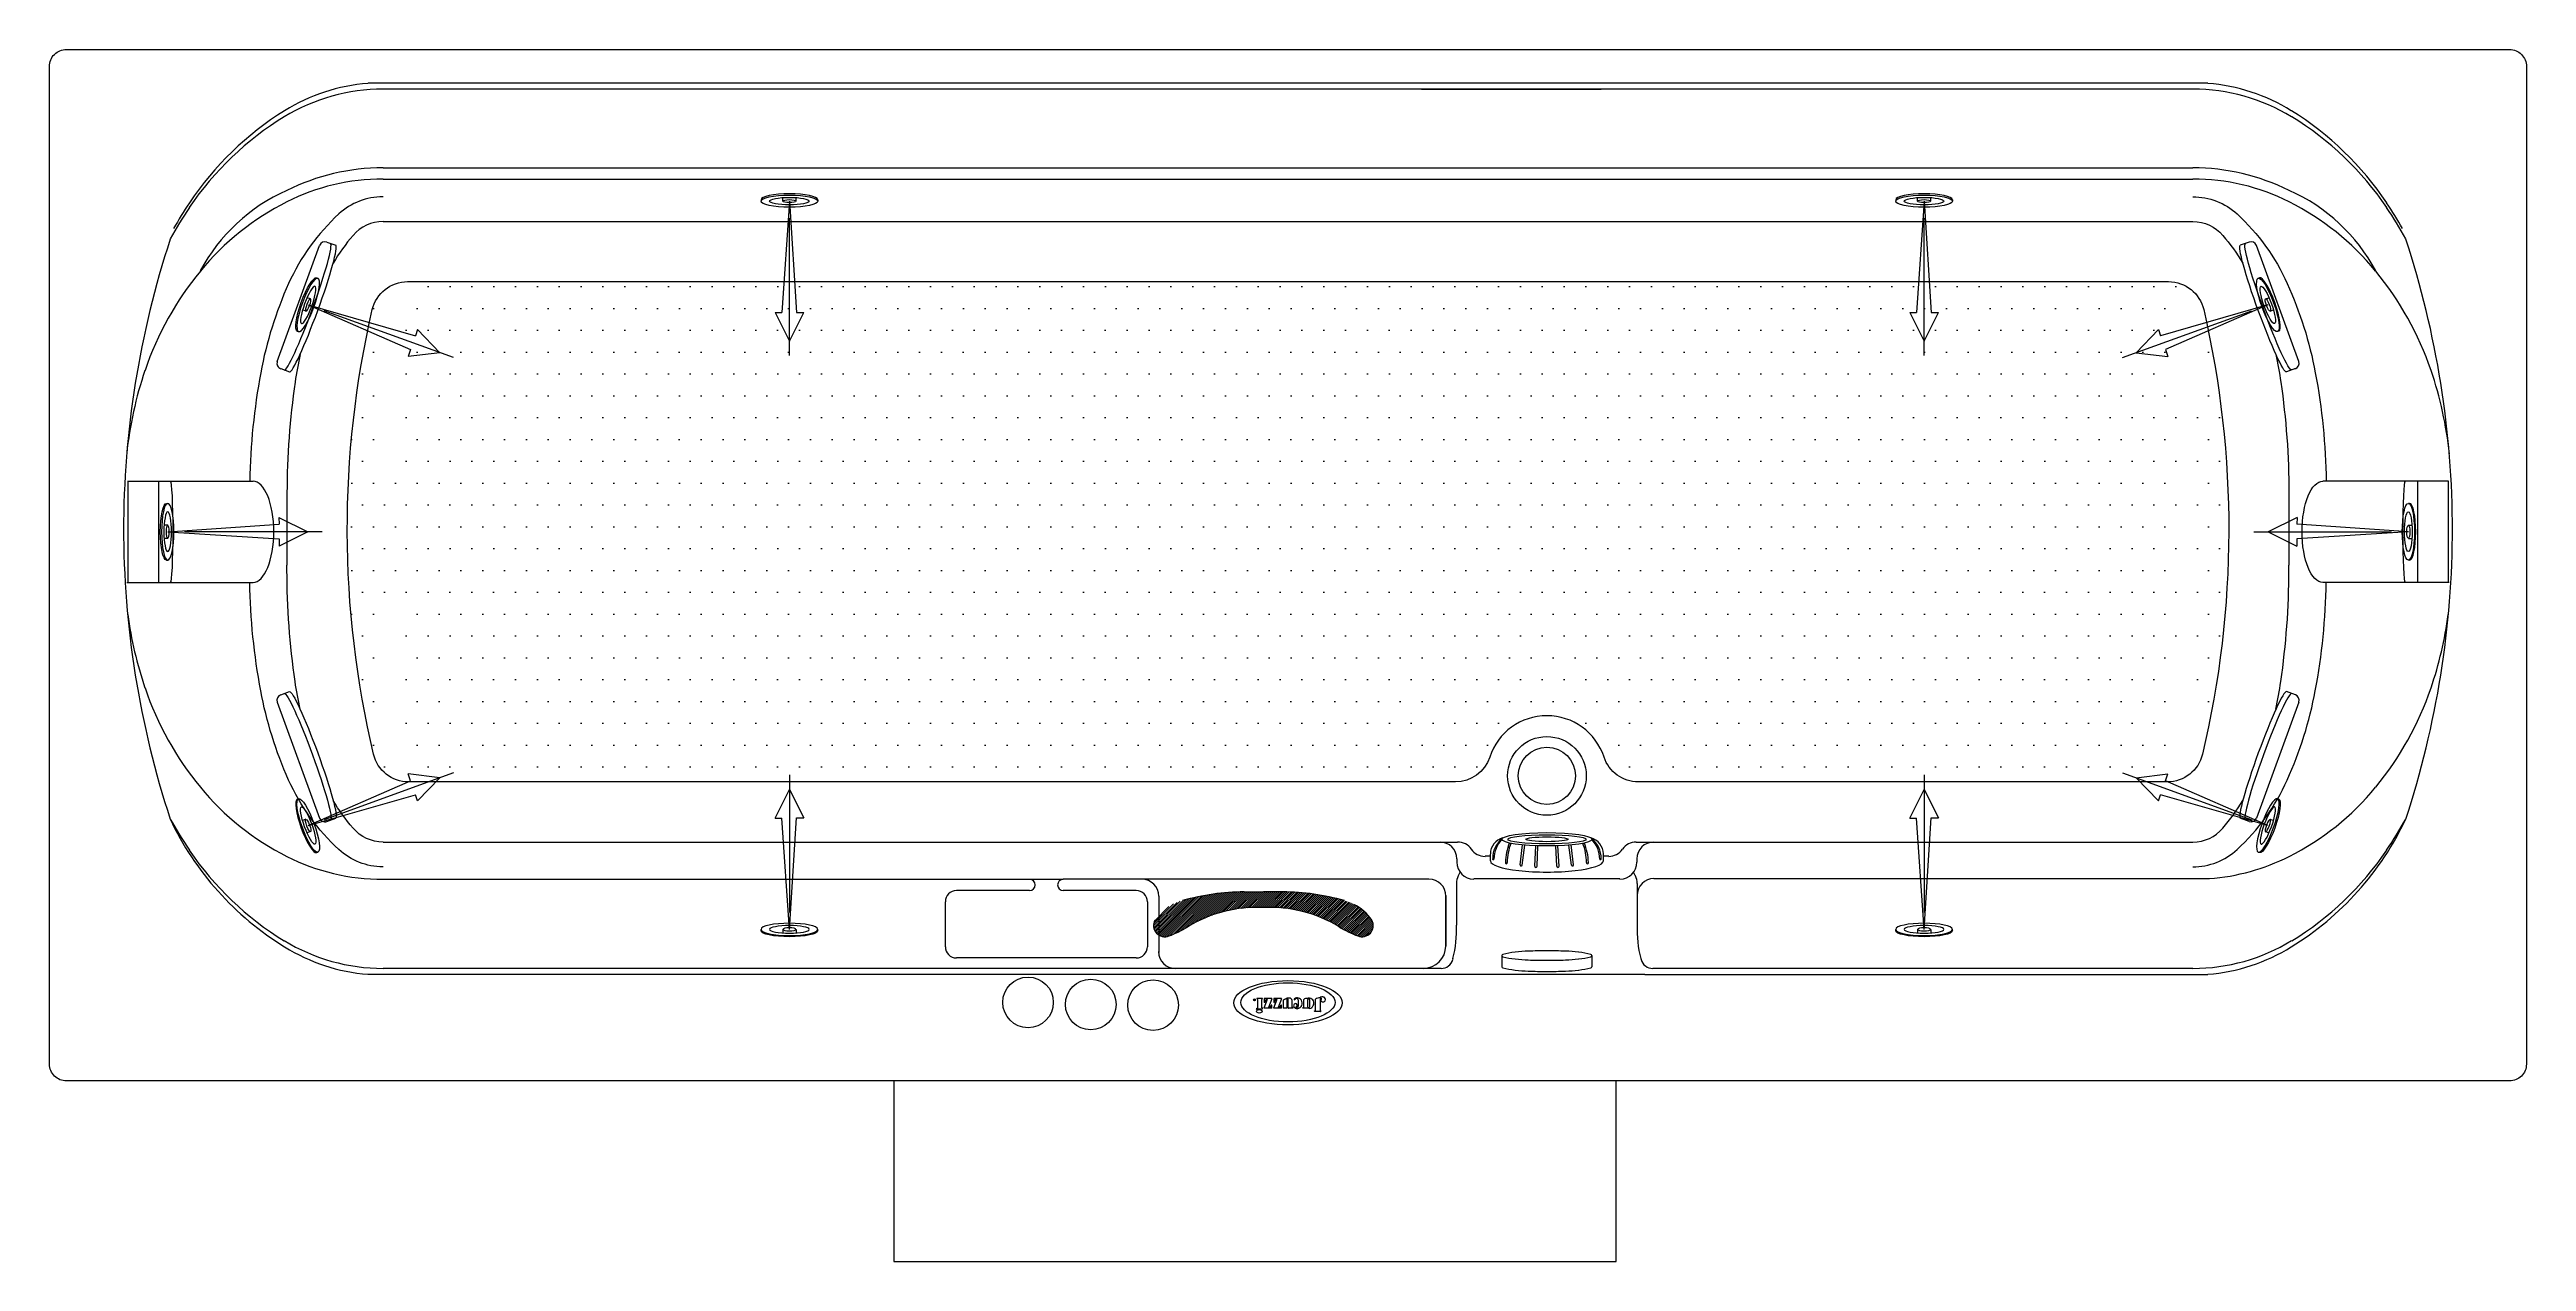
# Model space of a CAD drawing. Header units: millimetres. Extents: x -1247.8 to -1246, y 2239.52 to 2240.4.
import ezdxf
from ezdxf.enums import TextEntityAlignment as Align

# ---------------------------------------------------------------- set-up
doc = ezdxf.new("R2010")
doc.units = ezdxf.units.MM
doc.linetypes.add('CENTER', pattern=[2, 1.25, -0.25, 0.25, -0.25])
for name, color, linetype in [('CONTOR04', 7, 'Continuous'), ('dim1', 1, 'Continuous'), ('jacuzzi', 1, 'Continuous'), ('LCENTR02', 1, 'CENTER'), ('LCOTA02', 1, 'Continuous')]:
    doc.layers.add(name, color=color, linetype=linetype)
doc.styles.add('ROMANS', font='romans', dxfattribs={"height": 4})

# ---------------------------------------------------------------- blocks, each defined once
blk = doc.blocks.new('A$C302A24D9')
at = {"layer": 'jacuzzi'}
for p, q in [((0, 1.23), (0, 1.02)), ((1.81, 1.02), (1.81, 1.61)), ((2.9, 1.02), (2.9, 1.61)), ((4.71, 1.23), (4.71, 1.02))]:
    blk.add_line(p, q, dxfattribs=at)
at = {"layer": 'jacuzzi', "extrusion": (0, 0, -1)}
for centre, major_axis, ratio, start_param, end_param in [((2.36, 1.23), (2.36, 0), 0.431953, 3.141593, 6.283185), ((2.36, 1.02), (2.36, 0), 0.431953, 3.141593, 9.424778), ((2.36, 1.02), (1.65, 0), 0.381644, 3.141593, 9.424778), ((2.36, 1.02), (0.544, 0), 0.461888, 1.570796326794896, 7.853981633974482)]:
    blk.add_ellipse(centre, major_axis=major_axis, ratio=ratio, start_param=start_param, end_param=end_param, dxfattribs=at)
blk = doc.blocks.new('BMG')
at = {"layer": 'LCENTR02'}
blk.add_line((0, -12.84), (0, 1.55), dxfattribs=at)
at = {"layer": 'LCOTA02'}
for p, q in [((0, 0), (-0.59, -9.27)), ((0, 0), (0.64, -9.26)), ((0, -11.64), (-1.2, -9.27)), ((-0.59, -9.27), (-1.2, -9.27)), ((1.18, -9.25), (0, -11.64)), ((1.18, -9.25), (0.64, -9.26))]:
    blk.add_line(p, q, dxfattribs=at)
at = {"layer": 'CONTOR04', "yscale": 0.5}
blk.add_blockref('A$C302A24D9', (-2.36, -0.51), dxfattribs=at)

msp = doc.modelspace()

# ---------------------------------------------------------------- hatches: boundary and pattern name
at = {"layer": 'dim1'}
h = msp.add_hatch(dxfattribs=at)
h.set_pattern_fill('DOTS', color=256, scale=0.01, style=0)
edge = h.paths.add_edge_path()
edge.add_arc((-1246.7824, 2239.8985), 0.0263, 270, 341.8038, ccw=False)
edge.add_line((-1246.7824, 2239.8722), (-1247.5431, 2239.8722))
edge.add_arc((-1247.5431, 2239.8985), 0.0262, 193.3149, 270, ccw=False)
edge.add_arc((-1246.8778, 2240.056), 0.7099, 167.0042, 193.3149, ccw=False)
edge.add_arc((-1247.5439, 2240.2097), 0.0263, 90, 167.0042, ccw=False)
edge.add_line((-1247.5439, 2240.236), (-1246.2642, 2240.236))
edge.add_arc((-1246.2642, 2240.2097), 0.0262, 12.9958, 90, ccw=False)
edge.add_arc((-1246.9304, 2240.056), 0.7099, -13.3149, 12.9958, ccw=False)
edge.add_arc((-1246.2651, 2239.8985), 0.0262, 270, 346.6851, ccw=False)
edge.add_line((-1246.2651, 2239.8722), (-1246.6494, 2239.8722))
edge.add_arc((-1246.6494, 2239.8985), 0.0263, 198.1962, 270, ccw=False)
edge.add_arc((-1246.7159, 2239.8766), 0.0437, 18.1962, 161.8038)
at = {"layer": 'jacuzzi'}
h = msp.add_hatch(dxfattribs=at)
h.set_pattern_fill('ANSI31', color=256, scale=0.00819, style=0)
h.set_pattern_definition([(45, (-1249.2929589, 2244.3446587), (-0.00072390057, 0.00072390057), [])])
h.paths.add_polyline_path([(-1246.867, 2239.7668, 0.040015), (-1246.8531, 2239.7601, 0.693838), (-1246.8431, 2239.7717, 0.117767), (-1246.8561, 2239.7832, 0.051981), (-1246.8632, 2239.7859, 0.067757), (-1246.9079, 2239.7923), (-1246.9219, 2239.7923), (-1246.936, 2239.7923, 0.067757), (-1246.9807, 2239.7859, 0.051981), (-1246.9878, 2239.7832, 0.117767), (-1247.0008, 2239.7717, 0.693838), (-1246.9907, 2239.7601, 0.040015), (-1246.9769, 2239.7668, -0.150241), (-1246.9219, 2239.7809, -0.150241)])

# ---------------------------------------------------------------- linework, layer by layer
for p, q in [((-1247.0888, 2240.3802), (-1247.5726, 2240.3802)), ((-1247.0888, 2240.3759), (-1247.5617, 2240.3759)), ((-1246.2355, 2240.3802), (-1247.0888, 2240.3802)), ((-1246.2465, 2240.3759), (-1247.0888, 2240.3759)), ((-1246.8356, 2240.3759), (-1246.999, 2240.3759)), ((-1246.807, 2240.3759), (-1246.6765, 2240.3759)), ((-1247.5617, 2240.3188), (-1246.2465, 2240.3188)), ((-1247.5617, 2240.3106), (-1247.0888, 2240.3106)), ((-1247.0888, 2240.3106), (-1246.2465, 2240.3106)), ((-1247.6386, 2240.1779), (-1247.6079, 2240.2623)), ((-1247.6026, 2240.2647), (-1247.5961, 2240.2624)), ((-1247.5617, 2240.2797), (-1246.2465, 2240.2797)), ((-1246.2055, 2240.2647), (-1246.212, 2240.2624)), ((-1246.1696, 2240.1779), (-1246.2003, 2240.2623)), ((-1247.6361, 2240.1727), (-1247.6297, 2240.1703)), ((-1246.172, 2240.1727), (-1246.1785, 2240.1703)), ((-1247.7473, 2240.0908), (-1247.6562, 2240.0908)), ((-1247.7471, 2240.0908), (-1247.7471, 2240.0173)), ((-1247.7249, 2240.0908), (-1247.7249, 2240.0173)), ((-1247.6315, 2240.0821), (-1247.6315, 2240.0298)), ((-1246.1767, 2240.0821), (-1246.1767, 2240.0298)), ((-1246.0608, 2240.0908), (-1246.152, 2240.0908)), ((-1246.0832, 2240.0908), (-1246.0832, 2240.0173)), ((-1246.061, 2240.0908), (-1246.061, 2240.0173)), ((-1247.6315, 2240.0261), (-1247.6315, 2240.0298)), ((-1246.1767, 2240.0261), (-1246.1767, 2240.0298)), ((-1247.7479, 2240.0173), (-1247.6562, 2240.0173)), ((-1246.0602, 2240.0173), (-1246.152, 2240.0173)), ((-1247.6386, 2239.9303), (-1247.6079, 2239.8459)), ((-1247.6361, 2239.9355), (-1247.6297, 2239.9379)), ((-1246.1696, 2239.9303), (-1246.2003, 2239.8459)), ((-1246.172, 2239.9355), (-1246.1785, 2239.9379)), ((-1247.6026, 2239.8434), (-1247.5961, 2239.8458)), ((-1246.2055, 2239.8434), (-1246.212, 2239.8458)), ((-1247.5617, 2239.8285), (-1246.7808, 2239.8285)), ((-1246.7813, 2239.8162), (-1246.7813, 2239.8139)), ((-1246.757, 2239.8182), (-1246.7609, 2239.8182)), ((-1246.757, 2239.8148), (-1246.7569, 2239.8198)), ((-1246.757, 2239.8148), (-1246.7569, 2239.8198)), ((-1246.7354, 2239.812), (-1246.7336, 2239.8265)), ((-1246.7338, 2239.8118), (-1246.732, 2239.8263)), ((-1246.7248, 2239.811), (-1246.724, 2239.8258)), ((-1246.7231, 2239.8109), (-1246.7224, 2239.8258)), ((-1246.7087, 2239.8109), (-1246.7095, 2239.8258)), ((-1246.7071, 2239.811), (-1246.7079, 2239.8258)), ((-1246.6981, 2239.8118), (-1246.6999, 2239.8263)), ((-1246.6965, 2239.812), (-1246.6982, 2239.8265)), ((-1246.6749, 2239.8148), (-1246.6749, 2239.8198)), ((-1246.671, 2239.8182), (-1246.6749, 2239.8182)), ((-1246.651, 2239.8285), (-1246.2465, 2239.8285)), ((-1246.6505, 2239.8162), (-1246.6505, 2239.8139)), ((-1247.5617, 2239.8014), (-1247.0674, 2239.8014)), ((-1246.8016, 2239.8014), (-1247.0674, 2239.8014)), ((-1246.7815, 2239.7984), (-1246.7815, 2239.7681)), ((-1246.7803, 2239.8038), (-1246.7789, 2239.8066)), ((-1246.6628, 2239.8017), (-1246.7691, 2239.8017)), ((-1246.6516, 2239.8038), (-1246.653, 2239.8066)), ((-1246.6503, 2239.7984), (-1246.6503, 2239.7681)), ((-1246.6381, 2239.8019), (-1246.2344, 2239.8019)), ((-1247.1531, 2239.7851), (-1247.1531, 2239.7524)), ((-1247.0919, 2239.7933), (-1247.1449, 2239.7933)), ((-1247.0144, 2239.7933), (-1247.0674, 2239.7933)), ((-1247.0062, 2239.7851), (-1247.0062, 2239.7524)), ((-1246.998, 2239.7892), (-1246.998, 2239.7483)), ((-1246.936, 2239.7923), (-1246.9219, 2239.7923)), ((-1246.9079, 2239.7923), (-1246.9219, 2239.7923)), ((-1246.7894, 2239.7896), (-1246.7894, 2239.7529)), ((-1246.7894, 2239.7529), (-1246.7894, 2239.7892)), ((-1247.0144, 2239.7443), (-1247.1449, 2239.7443)), ((-1246.7842, 2239.7438), (-1246.7844, 2239.7431)), ((-1246.7486, 2239.7459), (-1246.7486, 2239.7378)), ((-1246.6833, 2239.7459), (-1246.6833, 2239.7378)), ((-1246.6477, 2239.7438), (-1246.6475, 2239.7431)), ((-1246.6447, 2239.7323), (-1247.5726, 2239.7323)), ((-1246.7928, 2239.7366), (-1247.5617, 2239.7366)), ((-1246.6447, 2239.7323), (-1246.2355, 2239.7323)), ((-1246.2465, 2239.7366), (-1246.639, 2239.7366)), ((-1246.9227, 2239.7147), (-1246.9266, 2239.7147)), ((-1246.9266, 2239.7146), (-1246.9266, 2239.7145)), ((-1246.9226, 2239.7146), (-1246.9226, 2239.7145)), ((-1246.9191, 2239.7141), (-1246.9216, 2239.7077)), ((-1246.9159, 2239.7076), (-1246.9216, 2239.7076)), ((-1246.9214, 2239.7146), (-1246.9214, 2239.712)), ((-1246.9159, 2239.7147), (-1246.9213, 2239.7147)), ((-1246.9209, 2239.7119), (-1246.9213, 2239.7119)), ((-1246.9158, 2239.7145), (-1246.9182, 2239.7081)), ((-1246.9159, 2239.7099), (-1246.9162, 2239.7099)), ((-1246.9158, 2239.7077), (-1246.9158, 2239.7098)), ((-1246.9122, 2239.7141), (-1246.9147, 2239.7077)), ((-1246.9089, 2239.7076), (-1246.9146, 2239.7076)), ((-1246.9089, 2239.7147), (-1246.9144, 2239.7147)), ((-1246.9144, 2239.7146), (-1246.9144, 2239.712)), ((-1246.914, 2239.7119), (-1246.9144, 2239.7119)), ((-1246.9088, 2239.7145), (-1246.9113, 2239.7081)), ((-1246.9089, 2239.7099), (-1246.9092, 2239.7099)), ((-1246.9088, 2239.7077), (-1246.9088, 2239.7098)), ((-1246.9049, 2239.7076), (-1246.9075, 2239.7076)), ((-1246.9006, 2239.7076), (-1246.9038, 2239.7076)), ((-1246.9011, 2239.7082), (-1246.9011, 2239.7132)), ((-1246.9006, 2239.7081), (-1246.901, 2239.7081)), ((-1246.9006, 2239.7081), (-1246.9006, 2239.7077)), ((-1246.8996, 2239.7144), (-1246.8996, 2239.7138)), ((-1246.8967, 2239.7137), (-1246.8967, 2239.7091)), ((-1246.8933, 2239.7078), (-1246.8933, 2239.708)), ((-1246.8932, 2239.7082), (-1246.8927, 2239.7082)), ((-1246.89, 2239.7076), (-1246.8932, 2239.7076)), ((-1246.8926, 2239.7083), (-1246.8926, 2239.7141)), ((-1246.89, 2239.7145), (-1246.89, 2239.715)), ((-1246.8898, 2239.7078), (-1246.8898, 2239.7078)), ((-1246.8849, 2239.7055), (-1246.8849, 2239.7057)), ((-1246.8847, 2239.7058), (-1246.8842, 2239.7058)), ((-1246.8804, 2239.7053), (-1246.8847, 2239.7053)), ((-1246.8842, 2239.7058), (-1246.8842, 2239.7142)), ((-1246.8807, 2239.7149), (-1246.8807, 2239.706)), ((-1246.8806, 2239.7058), (-1246.8804, 2239.7058)), ((-1246.8803, 2239.7057), (-1246.8803, 2239.7055)), ((-1247.1905, 2239.6548), (-1247.1905, 2239.5235)), ((-1246.6655, 2239.5235), (-1246.6655, 2239.6548)), ((-1247.1905, 2239.5235), (-1246.6655, 2239.5235))]:
    msp.add_line(p, q, dxfattribs=at)
at = {"layer": 'jacuzzi', "color": 3}
msp.add_lwpolyline([(-1246.0041, 2239.667, -0.414214), (-1246.0163, 2239.6548), (-1247.7918, 2239.6548, -0.414214), (-1247.8041, 2239.667), (-1247.8041, 2240.3925, -0.414214), (-1247.7918, 2240.4048), (-1246.0163, 2240.4048, -0.414214), (-1246.0041, 2240.3925)], format="xyb", close=True, dxfattribs=at)
at = {"layer": 'jacuzzi'}
for points in [[(-1247.5617, 2240.2977, 0.188149), (-1247.5938, 2240.2852, 0.101334), (-1247.6303, 2240.2346, 0.059725), (-1247.6506, 2240.1697, 0.041549), (-1247.6586, 2240.0908)], [(-1246.2465, 2240.2977, -0.188149), (-1246.2144, 2240.2852, -0.101334), (-1246.1779, 2240.2346, -0.059725), (-1246.1575, 2240.1697, -0.041549), (-1246.1495, 2240.0908)], [(-1247.5617, 2240.2797, 0.219593), (-1247.5835, 2240.2696, 0.041078), (-1247.598, 2240.2495)], [(-1246.2465, 2240.2797, -0.219593), (-1246.2247, 2240.2696, -0.041078), (-1246.2102, 2240.2495)], [(-1247.6219, 2240.1831, 0.016396), (-1247.6256, 2240.163, 0.03634), (-1247.6315, 2240.0821)], [(-1246.1862, 2240.1831, -0.016396), (-1246.1826, 2240.163, -0.03634), (-1246.1767, 2240.0821)], [(-1247.5617, 2239.8105, -0.188149), (-1247.5938, 2239.823, -0.101334), (-1247.6303, 2239.8736, -0.059725), (-1247.6506, 2239.9385, -0.041549), (-1247.6586, 2240.0173)], [(-1247.6219, 2239.9251, -0.016396), (-1247.6256, 2239.9452, -0.03634), (-1247.6315, 2240.0261)], [(-1246.2465, 2239.8105, 0.188149), (-1246.2144, 2239.823, 0.101334), (-1246.1779, 2239.8736, 0.059725), (-1246.1575, 2239.9385, 0.041549), (-1246.1495, 2240.0173)], [(-1246.1862, 2239.9251, 0.016396), (-1246.1826, 2239.9452, 0.03634), (-1246.1767, 2240.0261)], [(-1247.5617, 2239.8285, -0.219593), (-1247.5835, 2239.8386, -0.041078), (-1247.598, 2239.8587)], [(-1246.2465, 2239.8285, 0.219593), (-1246.2247, 2239.8386, 0.041078), (-1246.2102, 2239.8587)], [(-1246.9262, 2239.7141), (-1246.9262, 2239.7078, -0.309408), (-1246.9263, 2239.7077, 0.090701), (-1246.9271, 2239.7072, 0.365017), (-1246.9271, 2239.7071), (-1246.927, 2239.707, 0.451807), (-1246.9268, 2239.7069, -0.178007), (-1246.9257, 2239.7073)], [(-1246.9258, 2239.7073), (-1246.9227, 2239.7073, 0.414214), (-1246.9227, 2239.7074), (-1246.9227, 2239.7078, 0.414214), (-1246.9227, 2239.7079), (-1246.923, 2239.7079, -0.414214), (-1246.9231, 2239.708), (-1246.9231, 2239.7141)], [(-1246.9045, 2239.7149, 0.062974), (-1246.9073, 2239.7135, 0.257829), (-1246.9076, 2239.7129), (-1246.9076, 2239.7077)], [(-1246.9039, 2239.7077), (-1246.9039, 2239.7139, 0.135484), (-1246.9039, 2239.714, 0.597309), (-1246.9048, 2239.714, 0.11277), (-1246.9048, 2239.7139), (-1246.9048, 2239.7077)]]:
    msp.add_lwpolyline(points, format="xyb", dxfattribs=at)
for points in [[(-1246.7575, 2239.8903, -0.323974), (-1246.7824, 2239.8722), (-1247.5431, 2239.8722, -0.347675), (-1247.5686, 2239.8924, -0.115309), (-1247.5695, 2240.2156, -0.349236), (-1247.5439, 2240.236), (-1246.2642, 2240.236, -0.349236), (-1246.2386, 2240.2156, -0.115309), (-1246.2395, 2239.8924, -0.347675), (-1246.2651, 2239.8722), (-1246.6494, 2239.8722, -0.323974), (-1246.6744, 2239.8903, 0.72393)], [(-1246.8898, 2239.7136), (-1246.8898, 2239.709, 1), (-1246.8882, 2239.709), (-1246.8882, 2239.7136, 1)]]:
    msp.add_lwpolyline(points, format="xyb", close=True, dxfattribs=at)
for centre, radius in [((-1246.7159, 2239.8766), 0.0286), ((-1246.7159, 2239.8766), 0.0208), ((-1247.093, 2239.7119), 0.0184), ((-1247.0474, 2239.7104), 0.0184), ((-1247.0021, 2239.7099), 0.0184), ((-1246.9285, 2239.7137), 0.000696)]:
    msp.add_circle(centre, radius, dxfattribs=at)
for centre, radius, start, end in [((-1247.5617, 2240.2383), 0.1376, 90, 121.4315), ((-1247.5617, 2240.245), 0.1356, 94.6272, 121.8405), ((-1246.2465, 2240.2383), 0.1376, 58.5685, 90), ((-1246.2465, 2240.245), 0.1356, 58.1595, 85.3728), ((-1247.5132, 2240.167), 0.2275, 121.8405, 146.2966), ((-1247.5159, 2240.1635), 0.2254, 121.4315, 145.8725), ((-1246.2949, 2240.167), 0.2275, 33.7034, 58.1595), ((-1246.2922, 2240.1635), 0.2254, 34.1275, 58.5685), ((-1247.5617, 2240.1633), 0.1555, 90, 116.739), ((-1246.2465, 2240.1633), 0.1555, 63.261, 90), ((-1247.5786, 2240.1821), 0.1313, 113.8287, 152.0047), ((-1247.5617, 2240.1551), 0.1555, 90, 116.739), ((-1246.2465, 2240.1551), 0.1555, 63.261, 90), ((-1246.2295, 2240.1821), 0.1313, 27.9953, 66.1713), ((-1247.4434, 2240.1143), 0.3129, 145.8725, 150.744), ((-1247.4363, 2240.1157), 0.3199, 146.2966, 150.2145), ((-1247.5439, 2240.1199), 0.1949, 116.739, 140.5737), ((-1246.2642, 2240.1199), 0.1949, 39.4263, 63.261), ((-1246.3718, 2240.1157), 0.3199, 29.7855, 33.7034), ((-1246.3647, 2240.1143), 0.3129, 29.256, 34.1275), ((-1247.0693, 2240.0546), 0.681, 161.8403, 180), ((-1247.604, 2240.2609), 0.00408, 70, 160), ((-1246.2041, 2240.2609), 0.00408, 20, 110), ((-1246.7388, 2240.0546), 0.681, 0, 18.1597), ((-1247.5161, 2240.097), 0.2309, 140.5737, 161.1934), ((-1246.292, 2240.097), 0.2309, 18.8066, 39.4263), ((-1247.6347, 2240.1765), 0.00408, 160, 250), ((-1246.1734, 2240.1765), 0.00408, 290, 20), ((-1247.4724, 2240.0821), 0.2771, 161.1934, 174.0453), ((-1246.3357, 2240.0821), 0.2771, 5.9547, 18.8066), ((-1247.0693, 2240.0574), 0.681, 180, 198.1597), ((-1246.7388, 2240.0574), 0.681, 341.8403, 0), ((-1247.4724, 2240.0299), 0.2771, 187.4771, 198.8066), ((-1246.3357, 2240.0299), 0.2771, 341.1934, 352.5229), ((-1247.5161, 2240.015), 0.2309, 198.8066, 219.4263), ((-1246.292, 2240.015), 0.2309, 320.5737, 341.1934), ((-1247.6347, 2239.9317), 0.00408, 110, 200), ((-1246.1734, 2239.9317), 0.00408, 340, 70), ((-1247.5439, 2239.9921), 0.1949, 219.4263, 243.261), ((-1246.2642, 2239.9921), 0.1949, 296.739, 320.5737), ((-1247.5188, 2239.9384), 0.2185, 205.2358, 238.4122), ((-1247.4434, 2239.9982), 0.3129, 209.2635, 214.1275), ((-1247.604, 2239.8473), 0.00408, 200, 290), ((-1246.7447, 2239.8197), 0.0123, 105.4909, 179.5), ((-1246.7375, 2239.8169), 0.0178, 127.8314, 181.6456), ((-1246.7345, 2239.8162), 0.0199, 134.3309, 180.2321), ((-1246.6872, 2239.8197), 0.0123, 0.5, 74.4472), ((-1246.6943, 2239.8169), 0.0178, 358.3544, 52.1082), ((-1246.6974, 2239.8162), 0.0199, 359.7679, 45.0739), ((-1246.2041, 2239.8473), 0.00408, 250, 340), ((-1246.2894, 2239.9384), 0.2185, 301.5878, 334.7642), ((-1246.3647, 2239.9982), 0.3129, 325.8725, 330.7365), ((-1247.5159, 2239.949), 0.2254, 214.1275, 238.5685), ((-1247.5617, 2239.9569), 0.1555, 243.261, 270), ((-1246.7936, 2239.8162), 0.0123, 0, 90), ((-1246.7691, 2239.8139), 0.0123, 180, 270), ((-1246.7808, 2239.8162), 0.0123, 35.3694, 90), ((-1246.7609, 2239.8304), 0.0123, 215.3694, 270), ((-1246.7549, 2239.8162), 0.000502, 158.3204, 352.6804), ((-1246.7454, 2239.8134), 0.000723, 160.0987, 10.7386), ((-1246.7102, 2239.8133), 0.0359, 156.1373, 179.444), ((-1246.7061, 2239.8133), 0.0387, 158.2863, 179.644), ((-1246.7258, 2239.8133), 0.0387, 0.356, 21.7114), ((-1246.7217, 2239.8133), 0.0359, 0.556, 23.8599), ((-1246.6865, 2239.8134), 0.000723, 169.2614, 19.9013), ((-1246.677, 2239.8162), 0.000502, 187.3196, 21.6796), ((-1246.671, 2239.8304), 0.0123, 270, 324.6306), ((-1246.6628, 2239.8139), 0.0123, 270, 0), ((-1246.651, 2239.8162), 0.0123, 90, 144.6306), ((-1246.6383, 2239.8162), 0.0123, 90, 180), ((-1246.2465, 2239.9569), 0.1555, 274.4405, 296.739), ((-1246.2922, 2239.949), 0.2254, 301.4315, 325.8725), ((-1247.0919, 2239.7973), 0.00408, 270, 90), ((-1247.0674, 2239.7973), 0.00408, 90, 270), ((-1247.0103, 2239.7892), 0.0123, 0, 90), ((-1246.8016, 2239.7892), 0.0123, 0, 90), ((-1246.8016, 2239.7892), 0.0123, 0, 90), ((-1246.7693, 2239.7984), 0.0123, 153.4979, 180), ((-1246.7693, 2239.7984), 0.0123, 153.4979, 180), ((-1246.7346, 2239.8119), 0.000793, 170.818, 354.7502), ((-1246.7239, 2239.8109), 0.000809, 176.3618, 357.5776), ((-1246.7079, 2239.8109), 0.000809, 182.4224, 3.6382), ((-1246.6973, 2239.8119), 0.000793, 185.2498, 9.182), ((-1246.6626, 2239.7984), 0.0123, 0, 26.5021), ((-1246.6381, 2239.7896), 0.0123, 90, 180), ((-1247.1449, 2239.7851), 0.00817, 90, 180), ((-1247.0144, 2239.7851), 0.00817, 0, 90), ((-1246.9348, 2239.6248), 0.1675, 90.3971, 105.9022), ((-1246.9266, 2239.6845), 0.0965, 87.2469, 121.424), ((-1246.9173, 2239.6845), 0.0965, 58.576, 92.7531), ((-1246.909, 2239.6248), 0.1675, 74.0978, 89.6029), ((-1246.8737, 2239.7503), 0.0373, 35.0288, 61.8953), ((-1246.9936, 2239.7678), 0.00819, 151.3486, 292.3936), ((-1247.0257, 2239.8499), 0.0964, 291.466, 300.4595), ((-1246.8181, 2239.8499), 0.0964, 239.5405, 248.534), ((-1246.8503, 2239.7678), 0.00819, 247.6064, 28.6514), ((-1246.874, 2239.7658), 0.0925, 346.1843, 1.3923), ((-1246.5579, 2239.7658), 0.0925, 178.6077, 193.8157), ((-1247.5617, 2239.8742), 0.1376, 238.5685, 270), ((-1247.5617, 2239.8675), 0.1356, 238.1595, 265.3728), ((-1247.1449, 2239.7524), 0.00817, 180, 270), ((-1247.0144, 2239.7524), 0.00817, 270, 0), ((-1246.9858, 2239.7488), 0.0123, 180, 270), ((-1246.8057, 2239.7529), 0.0163, 270, 0), ((-1246.7928, 2239.7453), 0.00875, 270, 345.3158), ((-1246.7478, 2239.7459), 0.000857, 104.1631, 180), ((-1246.7478, 2239.7459), 0.000857, 180, 255.8369), ((-1246.7325, 2239.6853), 0.0634, 95.9674, 104.1631), ((-1246.7325, 2239.8066), 0.0634, 255.8369, 264.0326), ((-1246.7226, 2239.5914), 0.1579, 92.4792, 95.9674), ((-1246.7226, 2239.9005), 0.1579, 264.0326, 267.5208), ((-1246.7159, 2239.4369), 0.3125, 90, 92.4792), ((-1246.7159, 2240.055), 0.3125, 267.5208, 270), ((-1246.7159, 2239.4369), 0.3125, 87.5208, 90), ((-1246.7159, 2240.055), 0.3125, 270, 272.4792), ((-1246.7093, 2239.5914), 0.1579, 84.0326, 87.5208), ((-1246.7093, 2239.9005), 0.1579, 272.4792, 275.9674), ((-1246.6994, 2239.6853), 0.0634, 75.8369, 84.0326), ((-1246.6994, 2239.8066), 0.0634, 275.9674, 284.1631), ((-1246.6841, 2239.7459), 0.000857, 0, 75.8369), ((-1246.6841, 2239.7459), 0.000857, 284.1631, 0), ((-1246.639, 2239.7453), 0.00875, 194.6842, 270), ((-1246.2465, 2239.8742), 0.1376, 270, 301.4315), ((-1246.2465, 2239.8675), 0.1356, 274.6272, 301.8405), ((-1246.7478, 2239.7378), 0.000857, 180, 255.8369), ((-1246.7325, 2239.7985), 0.0634, 255.8369, 264.0326), ((-1246.7226, 2239.8924), 0.1579, 264.0326, 267.5208), ((-1246.7159, 2240.0469), 0.3125, 267.5208, 270), ((-1246.7159, 2240.0469), 0.3125, 270, 272.4792), ((-1246.7093, 2239.8924), 0.1579, 272.4792, 275.9674), ((-1246.6994, 2239.7985), 0.0634, 275.9674, 284.1631), ((-1246.6841, 2239.7378), 0.000857, 284.1631, 0), ((-1246.9266, 2239.7146), 0.0000799, 90, 180), ((-1246.9266, 2239.7145), 0.0000799, 180, 273.6112), ((-1246.9265, 2239.7141), 0.00032, 0, 93.6112), ((-1246.9228, 2239.7141), 0.00032, 82.1724, 180), ((-1246.9227, 2239.7146), 0.0000799, 0, 90), ((-1246.9227, 2239.7145), 0.0000799, 262.1724, 0), ((-1246.9216, 2239.7077), 0.0000799, 158.9296, 270), ((-1246.9213, 2239.7146), 0.0000799, 90, 180), ((-1246.9213, 2239.712), 0.0000799, 180, 270), ((-1246.9209, 2239.712), 0.0000996, 270, 3.7772), ((-1246.9185, 2239.7122), 0.00229, 114.8275, 183.7772), ((-1246.9191, 2239.7121), 0.00213, 94.0743, 101.2218), ((-1246.9192, 2239.7142), 0.0000996, 338.9296, 94.0743), ((-1246.9181, 2239.7081), 0.0000996, 158.9296, 260.3374), ((-1246.9179, 2239.7094), 0.0014, 260.3374, 309.0048), ((-1246.9185, 2239.71), 0.00225, 310.1573, 355.0588), ((-1246.9162, 2239.7098), 0.0000799, 90, 175.0588), ((-1246.9159, 2239.7146), 0.0000996, 338.9296, 90), ((-1246.9159, 2239.7098), 0.0000799, 0, 90), ((-1246.9159, 2239.7077), 0.0000799, 270, 0), ((-1246.9146, 2239.7077), 0.0000799, 158.9296, 270), ((-1246.9144, 2239.7146), 0.0000799, 90, 180), ((-1246.9144, 2239.712), 0.0000799, 180, 270), ((-1246.914, 2239.712), 0.0000996, 270, 3.7772), ((-1246.9116, 2239.7122), 0.00229, 114.8275, 183.7772), ((-1246.9122, 2239.7121), 0.00213, 94.0743, 101.2218), ((-1246.9123, 2239.7142), 0.0000996, 338.9296, 94.0743), ((-1246.9112, 2239.7081), 0.0000996, 158.9296, 260.3374), ((-1246.911, 2239.7094), 0.0014, 260.3374, 309.0048), ((-1246.9115, 2239.71), 0.00225, 310.1573, 355.0588), ((-1246.9092, 2239.7098), 0.0000799, 90, 175.0588), ((-1246.9089, 2239.7146), 0.0000996, 338.9296, 90), ((-1246.9089, 2239.7098), 0.0000799, 0, 90), ((-1246.9089, 2239.7077), 0.0000799, 270, 0), ((-1246.9075, 2239.7077), 0.0000799, 180, 270), ((-1246.9049, 2239.7077), 0.0000799, 270, 0), ((-1246.9033, 2239.7114), 0.00369, 84.0736, 109.8501), ((-1246.9038, 2239.7077), 0.0000799, 180, 270), ((-1246.903, 2239.7132), 0.00188, 0, 87.9232), ((-1246.901, 2239.7082), 0.0000799, 180, 270), ((-1246.9006, 2239.7081), 0.0000799, 0, 90), ((-1246.9006, 2239.7077), 0.0000799, 270, 0), ((-1246.8984, 2239.7095), 0.00156, 114.3936, 205.9072), ((-1246.8974, 2239.7101), 0.00277, 209.5272, 267.5019), ((-1246.897, 2239.7113), 0.00409, 115.0031, 128.9089), ((-1246.8995, 2239.7144), 0.0000996, 129.1312, 180), ((-1246.8995, 2239.7138), 0.0000996, 180, 324.8584), ((-1246.8979, 2239.7126), 0.00192, 115.2704, 144.8584), ((-1246.8986, 2239.7098), 0.00121, 290.2833, 110.7343), ((-1246.8975, 2239.7114), 0.00374, 61.6824, 109.3433), ((-1246.8977, 2239.7123), 0.00233, 78.5772, 114.2197), ((-1246.898, 2239.7083), 0.000366, 109.0295, 224.0873), ((-1246.8978, 2239.7087), 0.000854, 230.781, 276.3414), ((-1246.8978, 2239.7088), 0.00101, 277.112, 327.2426), ((-1246.8974, 2239.7109), 0.00348, 268.5996, 308.9527), ((-1246.8975, 2239.7138), 0.000811, 354.0544, 72.5389), ((-1246.8984, 2239.7091), 0.00172, 330.4373, 359.0124), ((-1246.8976, 2239.7113), 0.0039, 307.1313, 62.2671), ((-1246.8932, 2239.708), 0.00016, 90, 180), ((-1246.8932, 2239.7078), 0.00016, 180, 270), ((-1246.8927, 2239.7083), 0.00016, 270, 0), ((-1246.8893, 2239.7084), 0.00655, 96.286, 120.0862), ((-1246.8885, 2239.7123), 0.00267, 48.3999, 124.2305), ((-1246.89, 2239.7078), 0.00016, 270, 0), ((-1246.8897, 2239.7078), 0.0000799, 51.4553, 180), ((-1246.8885, 2239.71), 0.00245, 239.9231, 312.2761), ((-1246.8891, 2239.7113), 0.00386, 306.3033, 51.4856), ((-1246.8847, 2239.7057), 0.00016, 90, 180), ((-1246.8847, 2239.7055), 0.00016, 180, 270), ((-1246.884, 2239.7142), 0.00016, 118.8232, 180), ((-1246.876, 2239.6984), 0.0178, 105.5604, 116.8444), ((-1246.8792, 2239.7098), 0.00605, 80.1754, 105.4183), ((-1246.8803, 2239.7148), 0.000496, 140.2199, 171.1443), ((-1246.8806, 2239.706), 0.00016, 180, 270), ((-1246.8803, 2239.7148), 0.00053, 117.2029, 136.5289), ((-1246.8803, 2239.7149), 0.000398, 66.1283, 117.2029), ((-1246.8804, 2239.7057), 0.00016, 0, 90), ((-1246.8804, 2239.7055), 0.00016, 270, 0), ((-1246.8804, 2239.7147), 0.000581, 15.7752, 66.1283), ((-1246.8785, 2239.7138), 0.00161, 149.3882, 303.2376), ((-1246.8802, 2239.7148), 0.000398, 329.3882, 15.7752), ((-1246.8785, 2239.7142), 0.00159, 54.8089, 80.1754), ((-1246.8786, 2239.714), 0.00185, 302.9803, 54.8089)]:
    msp.add_arc(centre, radius, start, end, dxfattribs=at)
for centre, major_axis, ratio, start_param, end_param in [((-1247.6167, 2240.2177), (0.0168, 0.046), 0.081634, 3.141593, 6.283185), ((-1247.6129, 2240.2163), (0.0168, 0.046), 0.081634, 3.141593, 6.283185), ((-1247.7161, 2240.0541), (0, 0.0368), 0.049428, 3.141593, 6.283185), ((-1247.6562, 2240.0541), (0, 0.0368), 0.411322, 3.141593, 6.283185), ((-1246.1952, 2239.8919), (-0.0168, -0.046), 0.081634, 3.141593, 6.283185), ((-1246.1915, 2239.8905), (-0.0168, -0.046), 0.081634, 3.141593, 6.283185), ((-1246.7159, 2239.8148), (-0.041, 0), 0.198307, 6.281174, 9.428239)]:
    msp.add_ellipse(centre, major_axis=major_axis, ratio=ratio, start_param=start_param, end_param=end_param, dxfattribs=at)
at = {"layer": 'jacuzzi', "extrusion": (0, 0, -1)}
for centre, major_axis, ratio in [((-1246.1952, 2240.2163), (-0.0168, 0.046), 0.081634), ((-1246.1915, 2240.2177), (-0.0168, 0.046), 0.081634), ((-1246.152, 2240.0541), (0, 0.0368), 0.411322), ((-1246.092, 2240.0541), (0, 0.0368), 0.049428), ((-1247.6129, 2239.8919), (0.0168, -0.046), 0.081634), ((-1247.6167, 2239.8905), (0.0168, -0.046), 0.081634)]:
    msp.add_ellipse(centre, major_axis=major_axis, ratio=ratio, start_param=3.141593, end_param=6.283185, dxfattribs=at)
at = {"layer": 'jacuzzi'}
for centre, major_axis, ratio in [((-1246.7159, 2239.8305), (-0.0327, 0), 0.1484), ((-1246.7159, 2239.8305), (-0.0285, 0), 0.114375), ((-1246.7159, 2239.8305), (-0.0154, 0), 0.112344), ((-1246.9041, 2239.7116), (0.0394, 0), 0.408776), ((-1246.9041, 2239.7119), (0.0342, 0), 0.415223), ((-1246.9249, 2239.7054), (0.00206, 0), 0.621803)]:
    msp.add_ellipse(centre, major_axis=major_axis, ratio=ratio, dxfattribs=at)

# ---------------------------------------------------------------- block references
at = {"layer": 'jacuzzi', "yscale": 0.008744157023139087, "zscale": 0.008744157023021728}
for p, xscale, rotation in [((-1247.2664, 2240.2945), -0.008744157022985907, 0.0194465556614988), ((-1246.4418, 2240.2945), -0.008744157022985907, 0.0194465556614988), ((-1247.6161, 2240.219), 0.008744157022985907, 70.06542589411727), ((-1246.192, 2240.219), -0.008744157022985907, 289.9345741058827), ((-1247.7182, 2240.0541), 0.008744157022985907, 89.98055344433855), ((-1246.0899, 2240.0541), -0.008744157022985907, 270.0194465556615), ((-1247.6161, 2239.8405), -0.008744157022985907, 109.9345741058827), ((-1246.192, 2239.8405), 0.008744157022985907, 250.0654258941173), ((-1247.2664, 2239.765), 0.008744157022985907, 179.9805534443385), ((-1246.4418, 2239.765), 0.008744157022985907, 179.9805534443385)]:
    msp.add_blockref('BMG', p, dxfattribs=dict(at, xscale=xscale, rotation=rotation))

# ---------------------------------------------------------------- texts
at = {"layer": 'jacuzzi', "style": 'ROMANS'}
msp.add_text('R', height=0.000697, rotation=180, dxfattribs=at).set_placement((-1246.9285, 2239.7137), align=Align.MIDDLE_CENTER)

doc.saveas('drawing.dxf')
